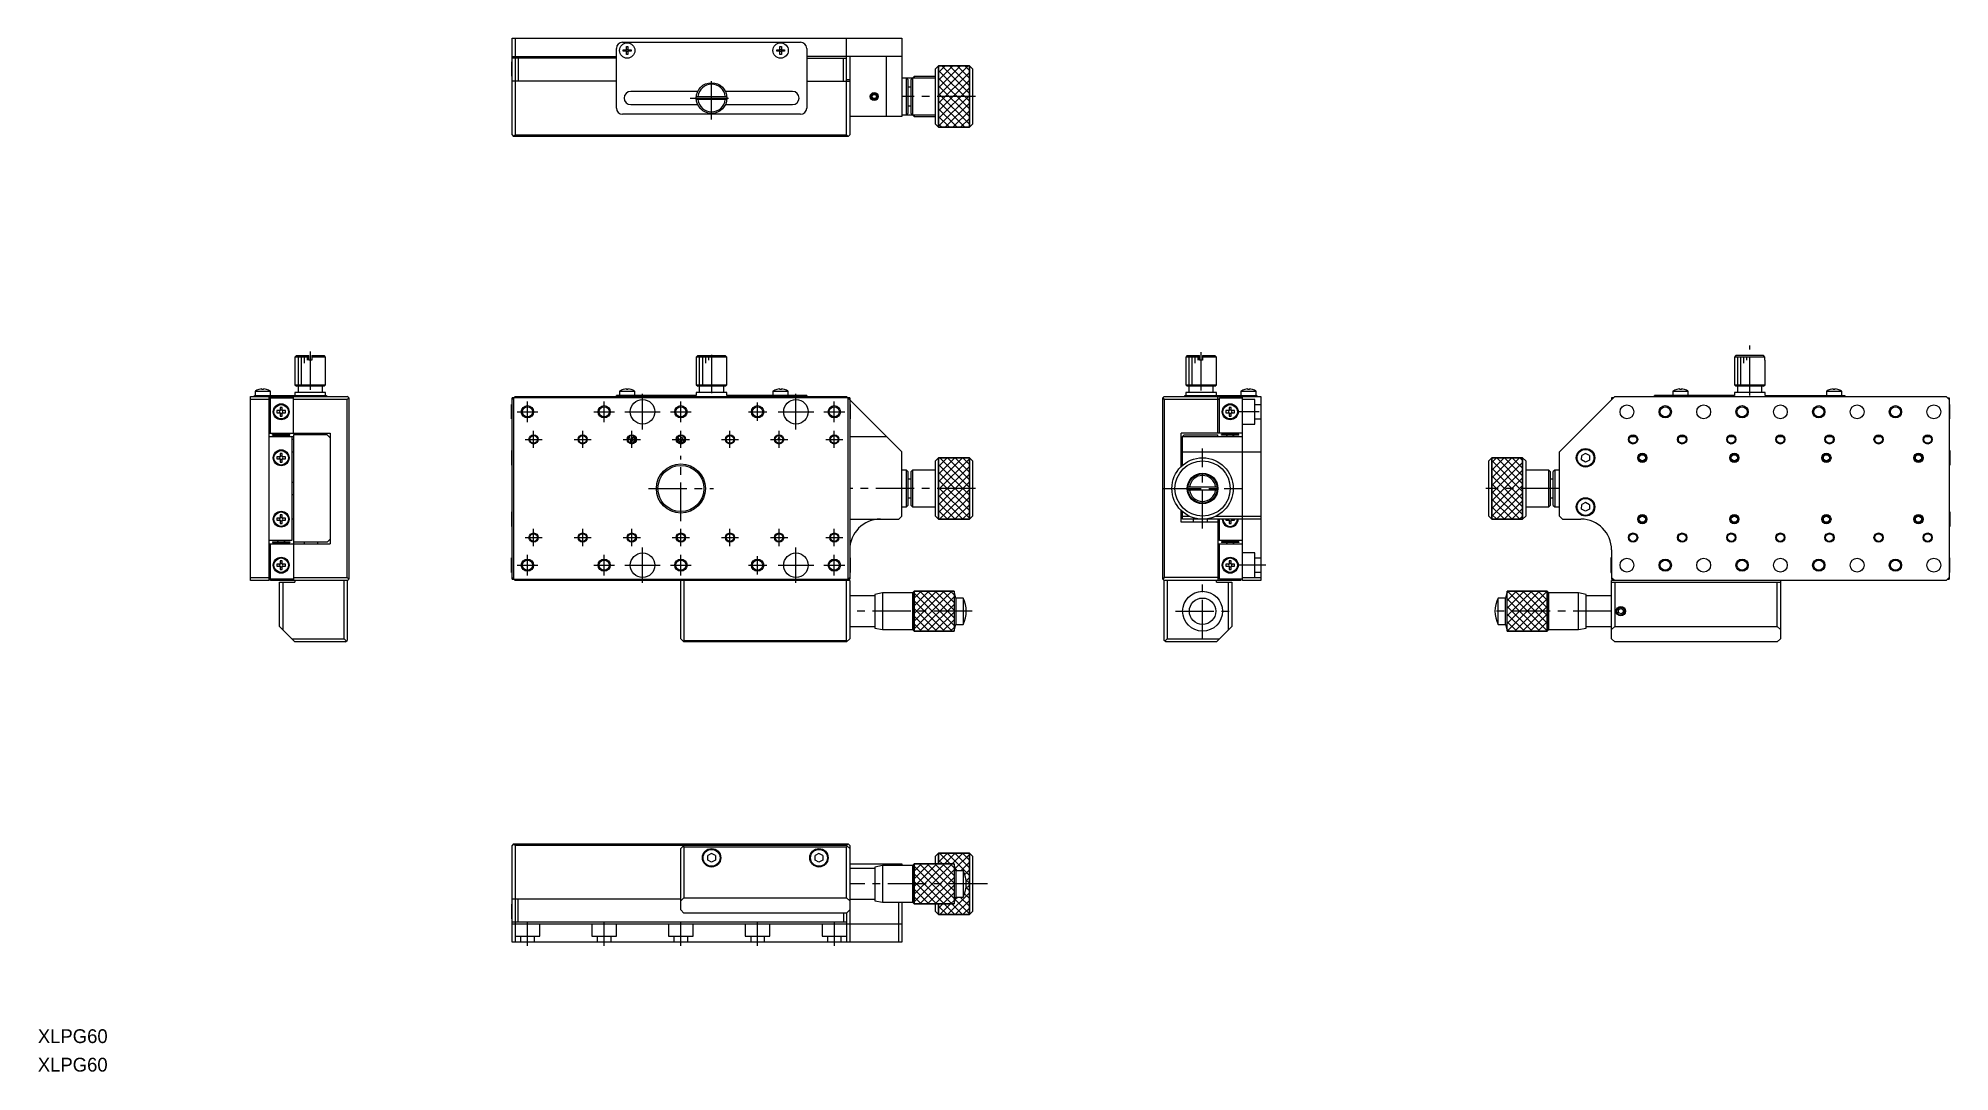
# Model space of a CAD drawing. Extents: x -247 to 376, y 46 to 383.
import ezdxf

# ---------------------------------------------------------------- set-up
doc = ezdxf.new("R2010")
doc.units = 0
doc.header["$LTSCALE"] = 10
doc.linetypes.add('CENTER', pattern=[2, 1.25, -0.25, 0.25, -0.25])
doc.linetypes.add('DASHED', pattern=[3.5, 2, -1.5])
doc.layers.get('0').update_dxf_attribs({"linetype": 'CONTINUOUS'})
doc.layers.add('CENTER', color=1, linetype='CENTER')
doc.styles.get("Standard").update_dxf_attribs({"font": 'FGP教科書体NT-M'})

msp = doc.modelspace()

# ---------------------------------------------------------------- texts
at = {"color": 7}
for p in [(-247.289151, 55.278362), (-247.302389, 45.985824)]:
    msp.add_text('XLPG60', height=4.5, dxfattribs=at).set_placement(p)

# ---------------------------------------------------------------- linework, layer by layer
at = {"color": 7, "linetype": 'CONTINUOUS'}
for p, q in [((-92.738873, 382.784226), (34.261127, 382.784226)), ((-92.738873, 351.284226), (-92.738873, 382.784226)), ((-91.738873, 382.784226), (-91.738873, 351.284226)), ((-56.738873, 381.484226), (1.261127, 381.484226)), ((-55.498873, 380.042815), (-54.978873, 380.042815)), ((-55.498873, 379.044226), (-55.498873, 380.042815)), ((-54.978873, 380.042815), (-54.978873, 379.044226)), ((-5.498873, 380.042815), (-4.978873, 380.042815)), ((-5.498873, 379.044226), (-5.498873, 380.042815)), ((-4.978873, 380.042815), (-4.978873, 379.044226)), ((16.261127, 351.284226), (16.261127, 382.784226)), ((34.261127, 382.784226), (34.261127, 357.284226)), ((-92.938873, 375.134219), (-92.938873, 370.434219)), ((-92.738873, 375.134219), (-92.938873, 375.134219)), ((-92.738873, 376.784226), (-58.738873, 376.784226)), ((-58.738873, 376.284226), (-92.738873, 376.284226)), ((-90.738873, 376.284226), (-90.738873, 368.784226)), ((-58.738873, 359.984226), (-58.738873, 379.484226)), ((-56.497462, 379.044226), (-55.498873, 379.044226)), ((-56.497462, 378.524226), (-56.497462, 379.044226)), ((-55.498873, 378.524226), (-56.497462, 378.524226)), ((-55.540248, 378.524226), (-55.540248, 379.044226)), ((-55.498873, 379.085601), (-54.978873, 379.085601)), ((-55.498873, 377.525636), (-55.498873, 378.524226)), ((-54.978873, 378.482851), (-55.498873, 378.482851)), ((-54.978873, 377.525636), (-55.498873, 377.525636)), ((-54.978873, 379.044226), (-53.980283, 379.044226)), ((-54.978873, 378.524226), (-54.978873, 377.525636)), ((-53.980283, 378.524226), (-54.978873, 378.524226)), ((-54.937498, 379.044226), (-54.937498, 378.524226)), ((-53.980283, 379.044226), (-53.980283, 378.524226)), ((-6.497462, 379.044226), (-5.498873, 379.044226)), ((-6.497462, 378.524226), (-6.497462, 379.044226)), ((-5.498873, 378.524226), (-6.497462, 378.524226)), ((-5.540248, 378.524226), (-5.540248, 379.044226)), ((-5.498873, 379.085601), (-4.978873, 379.085601)), ((-5.498873, 377.525636), (-5.498873, 378.524226)), ((-4.978873, 378.482851), (-5.498873, 378.482851)), ((-4.978873, 377.525636), (-5.498873, 377.525636)), ((-4.978873, 379.044226), (-3.980283, 379.044226)), ((-4.978873, 378.524226), (-4.978873, 377.525636)), ((-3.980283, 378.524226), (-4.978873, 378.524226)), ((-4.937498, 379.044226), (-4.937498, 378.524226)), ((-3.980283, 379.044226), (-3.980283, 378.524226)), ((3.261127, 379.484226), (3.261127, 359.984226)), ((34.261127, 376.784226), (3.261127, 376.784226)), ((3.261127, 376.284226), (16.261127, 376.284226)), ((15.261127, 368.784226), (15.261127, 376.284226)), ((17.261127, 376.784226), (17.261127, 351.284226)), ((17.461127, 375.134219), (17.261127, 375.134219)), ((17.461127, 370.434219), (17.461127, 375.134219)), ((29.261127, 357.284226), (29.261127, 376.784226)), ((46.261127, 373.784226), (45.261127, 372.784226)), ((46.261127, 373.784226), (46.261127, 353.784226)), ((56.261127, 373.784226), (46.261127, 373.784226)), ((56.261127, 353.784226), (56.261127, 373.784226)), ((57.261127, 372.784226), (56.261127, 373.784226)), ((-92.938873, 370.434219), (-92.738873, 370.434219)), ((-58.738873, 368.784226), (-92.738873, 368.784226)), ((3.261127, 368.784226), (17.261127, 368.784226)), ((16.261127, 369.284226), (17.261127, 369.284226)), ((17.261127, 370.434219), (17.461127, 370.434219)), ((45.261127, 369.784226), (34.261127, 369.784226)), ((35.761127, 357.784226), (35.761127, 369.784226)), ((36.261127, 369.284226), (35.761127, 369.784226)), ((36.261127, 369.284226), (36.261127, 358.284226)), ((38.26113, 370.284228), (37.261127, 369.284226)), ((37.261127, 358.284226), (37.261127, 369.284226)), ((37.761127, 369.784226), (37.761127, 357.784226)), ((45.261127, 370.284225), (38.261133, 370.284225)), ((38.261133, 370.284225), (38.261133, 369.784226)), ((45.261127, 354.784226), (45.261127, 372.784226)), ((57.261127, 372.784226), (57.261127, 354.784226)), ((-32.253017, 365.434226), (-54.088873, 365.434226)), ((-32.71381, 363.784226), (-22.763935, 363.784226)), ((-22.763935, 362.784226), (-32.71381, 362.784226)), ((-1.388873, 365.434226), (-23.224728, 365.434226)), ((24.510572, 363.784226), (24.88585, 364.434226)), ((24.88585, 363.134226), (24.510572, 363.784226)), ((24.88585, 364.434226), (25.636405, 364.434226)), ((25.636405, 363.134226), (24.88585, 363.134226)), ((25.636405, 364.434226), (26.011683, 363.784226)), ((26.011683, 363.784226), (25.636405, 363.134226)), ((37.261127, 366.784226), (36.261127, 366.784226)), ((1.261127, 357.984226), (-56.738873, 357.984226)), ((-54.088873, 361.134226), (-32.253017, 361.134226)), ((-23.224728, 361.134226), (-1.388873, 361.134226)), ((34.261127, 357.284226), (17.261127, 357.284226)), ((34.261127, 357.784226), (45.261127, 357.784226)), ((35.761127, 357.784226), (36.261127, 358.284226)), ((36.261127, 360.784226), (37.261127, 360.784226)), ((37.261127, 358.284226), (38.261129, 357.284224)), ((38.261133, 357.784226), (38.261133, 357.284227)), ((38.261133, 357.284227), (45.261127, 357.284227)), ((-92.738873, 351.284226), (-92.238873, 350.784226)), ((-92.238873, 350.784226), (-91.738873, 351.284226)), ((16.761127, 350.784226), (-92.238873, 350.784226)), ((-91.738873, 351.284226), (16.261127, 351.284226)), ((16.261127, 351.284226), (16.761127, 350.784226)), ((16.761127, 350.784226), (17.261127, 351.284226)), ((45.261127, 354.784226), (46.261127, 353.784226)), ((46.261127, 353.784226), (56.261127, 353.784226)), ((56.261127, 353.784226), (57.261127, 354.784226)), ((-163.001193, 279.329742), (-163.501193, 278.829742)), ((-159.001193, 278.829742), (-163.501193, 278.829742)), ((-163.501193, 278.829742), (-163.501193, 269.829742)), ((-163.001193, 279.329742), (-159.001193, 279.329742)), ((-159.001193, 277.829742), (-159.001193, 279.329742)), ((-158.001193, 277.829742), (-159.001193, 277.829742)), ((-158.001193, 279.329742), (-154.001193, 279.329742)), ((-158.001193, 279.329742), (-158.001193, 277.829742)), ((-153.501193, 278.829742), (-158.001193, 278.829742)), ((-153.501193, 278.829742), (-154.001193, 279.329742)), ((-153.501193, 269.829742), (-153.501193, 278.829742)), ((-32.71381, 277.829742), (-32.738873, 277.829742)), ((-32.738873, 277.829742), (-32.738873, 269.829742)), ((-32.211009, 279.329742), (-32.71381, 278.829742)), ((-32.71381, 278.829742), (-32.71381, 277.829742)), ((-22.763935, 278.829742), (-32.71381, 278.829742)), ((-32.211009, 279.329742), (-23.266737, 279.329742)), ((-22.763935, 278.829742), (-23.266737, 279.329742)), ((-22.763935, 277.829742), (-22.763935, 278.829742)), ((-22.738873, 277.829742), (-22.763935, 277.829742)), ((-22.738873, 269.829742), (-22.738873, 277.829742)), ((127.263746, 279.329742), (126.763746, 278.829742)), ((131.263746, 278.829742), (126.763746, 278.829742)), ((126.763746, 278.829742), (126.763746, 269.829742)), ((127.263746, 279.329742), (131.263746, 279.329742)), ((131.263746, 277.829742), (131.263746, 279.329742)), ((132.263746, 277.829742), (131.263746, 277.829742)), ((132.263746, 279.329742), (136.263746, 279.329742)), ((132.263746, 279.329742), (132.263746, 277.829742)), ((136.763746, 278.829742), (132.263746, 278.829742)), ((136.763746, 278.829742), (136.263746, 279.329742)), ((136.763746, 269.829742), (136.763746, 278.829742)), ((305.559276, 277.829742), (305.559276, 269.829742)), ((305.584339, 277.829742), (305.559276, 277.829742)), ((306.08714, 279.329742), (305.584339, 278.829742)), ((315.534213, 278.829742), (305.584339, 278.829742)), ((305.584339, 278.829742), (305.584339, 277.829742)), ((315.031412, 279.329742), (306.08714, 279.329742)), ((315.534213, 278.829742), (315.031412, 279.329742)), ((315.534213, 277.829742), (315.534213, 278.829742)), ((315.559276, 277.829742), (315.534213, 277.829742)), ((315.559276, 269.829742), (315.559276, 277.829742)), ((-175.259782, 268.292323), (-175.263126, 268.299178)), ((-174.261193, 268.292323), (-174.261193, 268.464695)), ((-173.741193, 268.292323), (-174.261193, 268.292323)), ((-173.741193, 268.464695), (-173.741193, 268.292323)), ((-172.73926, 268.299178), (-172.742603, 268.292323)), ((-163.501193, 269.829742), (-153.501193, 269.829742)), ((-163.501193, 269.829742), (-163.001193, 269.329742)), ((-154.001193, 269.329742), (-163.001193, 269.329742)), ((-162.501193, 269.329742), (-162.501193, 267.329742)), ((-154.501193, 267.329742), (-154.501193, 269.329742)), ((-154.001193, 269.329742), (-153.501193, 269.829742)), ((-56.497462, 268.292323), (-56.500806, 268.299178)), ((-55.498873, 268.292323), (-55.498873, 268.464695)), ((-54.978873, 268.292323), (-55.498873, 268.292323)), ((-54.978873, 268.464695), (-54.978873, 268.292323)), ((-53.97694, 268.299178), (-53.980283, 268.292323)), ((-32.738873, 269.829742), (-22.738873, 269.829742)), ((-32.738873, 269.829742), (-32.238873, 269.329742)), ((-23.238873, 269.329742), (-32.238873, 269.329742)), ((-31.738873, 269.329742), (-31.738873, 267.329742)), ((-23.738873, 267.329742), (-23.738873, 269.329742)), ((-23.238873, 269.329742), (-22.738873, 269.829742)), ((-6.497462, 268.292323), (-6.500806, 268.299178)), ((-5.498873, 268.292323), (-5.498873, 268.464695)), ((-4.978873, 268.292323), (-5.498873, 268.292323)), ((-4.978873, 268.464695), (-4.978873, 268.292323)), ((-3.97694, 268.299178), (-3.980283, 268.292323)), ((126.763746, 269.829742), (127.263746, 269.329742)), ((126.763746, 269.829742), (136.763746, 269.829742)), ((136.263746, 269.329742), (127.263746, 269.329742)), ((127.763746, 269.329742), (127.763746, 267.329742)), ((135.763746, 267.329742), (135.763746, 269.329742)), ((136.263746, 269.329742), (136.763746, 269.829742)), ((146.005157, 268.292323), (146.001813, 268.299178)), ((147.003746, 268.292323), (147.003746, 268.464695)), ((147.523746, 268.292323), (147.003746, 268.292323)), ((147.523746, 268.464695), (147.523746, 268.292323)), ((148.525679, 268.299178), (148.522336, 268.292323)), ((286.800687, 268.292323), (286.797343, 268.299178)), ((287.799276, 268.292323), (287.799276, 268.464695)), ((288.319276, 268.292323), (287.799276, 268.292323)), ((288.319276, 268.464695), (288.319276, 268.292323)), ((289.321209, 268.299178), (289.317866, 268.292323)), ((305.559276, 269.829742), (315.559276, 269.829742)), ((305.559276, 269.829742), (306.059276, 269.329742)), ((315.059276, 269.329742), (306.059276, 269.329742)), ((306.559276, 269.329742), (306.559276, 267.329742)), ((314.559276, 267.329742), (314.559276, 269.329742)), ((315.059276, 269.329742), (315.559276, 269.829742)), ((336.800687, 268.292323), (336.797343, 268.299178)), ((337.799276, 268.292323), (337.799276, 268.464695)), ((338.319276, 268.292323), (337.799276, 268.292323)), ((338.319276, 268.464695), (338.319276, 268.292323)), ((339.321209, 268.299178), (339.317866, 268.292323)), ((-178.001193, 206.029742), (-178.001193, 266.029742)), ((-178.001193, 266.029742), (-146.501193, 266.029742)), ((-172.001193, 265.029742), (-178.001193, 265.029742)), ((-176.701193, 266.029742), (-176.701193, 266.329742)), ((-176.701193, 266.329742), (-153.201193, 266.329742)), ((-176.501193, 267.7214), (-176.501193, 266.329742)), ((-176.501193, 267.7214), (-171.501193, 267.7214)), ((-172.001193, 266.029742), (-172.001193, 206.029742)), ((-172.001193, 265.529742), (-164.001193, 265.529742)), ((-171.501193, 266.329742), (-171.501193, 267.7214)), ((-171.501193, 254.029742), (-171.501193, 266.029742)), ((-168.371186, 262.431741), (-168.371186, 261.399742)), ((-167.631186, 261.399742), (-167.631186, 262.431741)), ((-164.001193, 254.029742), (-164.001193, 266.029742)), ((-146.501193, 265.029742), (-164.001193, 265.029742)), ((-163.501193, 267.329742), (-163.501193, 266.329742)), ((-153.501193, 267.329742), (-163.501193, 267.329742)), ((-153.501193, 266.329742), (-153.501193, 267.329742)), ((-153.201193, 266.329742), (-153.201193, 266.029742)), ((-146.001193, 265.529742), (-146.501193, 266.029742)), ((-146.501193, 265.029742), (-146.001193, 265.529742)), ((-146.501193, 207.029742), (-146.501193, 265.029742)), ((-146.001193, 265.529742), (-146.001193, 206.529742)), ((-92.738873, 263.379742), (-92.938873, 263.379742)), ((-92.938873, 258.679742), (-92.938873, 263.379742)), ((-92.738873, 265.029742), (-91.738873, 266.029742)), ((-92.738873, 206.529742), (-92.738873, 265.529742)), ((17.261127, 265.529742), (-92.738873, 265.529742)), ((-92.238873, 265.529742), (-92.238873, 206.529742)), ((-91.738873, 266.029742), (16.261127, 266.029742)), ((-58.738873, 266.029742), (-58.738873, 266.329742)), ((-32.738873, 266.329742), (-58.738873, 266.329742)), ((-57.738873, 267.7214), (-52.738873, 267.7214)), ((-57.738873, 267.7214), (-57.738873, 266.329742)), ((-52.738873, 266.329742), (-52.738873, 267.7214)), ((-22.738873, 267.329742), (-32.738873, 267.329742)), ((-32.738873, 267.329742), (-32.738873, 266.329742)), ((-22.738873, 266.329742), (-22.738873, 267.329742)), ((3.261127, 266.329742), (-22.738873, 266.329742)), ((-7.738873, 267.7214), (-2.738873, 267.7214)), ((-7.738873, 267.7214), (-7.738873, 266.329742)), ((-2.738873, 266.329742), (-2.738873, 267.7214)), ((3.261127, 266.329742), (3.261127, 266.029742)), ((34.261127, 248.029742), (16.261127, 266.029742)), ((16.761127, 206.529742), (16.761127, 265.529742)), ((17.261127, 265.529742), (17.261127, 206.529742)), ((17.461127, 263.379742), (17.261127, 263.379742)), ((17.461127, 263.379742), (17.461127, 258.679742)), ((119.763746, 266.029742), (119.263746, 265.529742)), ((119.263746, 265.529742), (119.763746, 265.029742)), ((119.263746, 206.529742), (119.263746, 265.529742)), ((119.763746, 266.029742), (151.263746, 266.029742)), ((119.763746, 265.029742), (119.763746, 207.029742)), ((137.763746, 265.029742), (119.763746, 265.029742)), ((126.463746, 266.029742), (126.463746, 266.329742)), ((126.463746, 266.329742), (149.963746, 266.329742)), ((136.763746, 267.329742), (126.763746, 267.329742)), ((126.763746, 267.329742), (126.763746, 266.329742)), ((136.763746, 266.329742), (136.763746, 267.329742)), ((137.263746, 254.029742), (137.263746, 266.029742)), ((137.763746, 254.029742), (137.763746, 265.529742)), ((137.763746, 265.529742), (145.263746, 265.529742)), ((140.893739, 262.431741), (140.893739, 261.399742)), ((141.633739, 261.399742), (141.633739, 262.431741)), ((144.763746, 267.7214), (149.763746, 267.7214)), ((144.763746, 267.7214), (144.763746, 266.329742)), ((144.763746, 266.029742), (144.763746, 265.529742)), ((145.263746, 206.029742), (145.263746, 266.029742)), ((149.763746, 266.329742), (149.763746, 267.7214)), ((149.963746, 266.329742), (149.963746, 266.029742)), ((151.263746, 266.029742), (151.263746, 206.029742)), ((266.559276, 266.029742), (248.559276, 248.029742)), ((265.559276, 265.529742), (265.559276, 265.029742)), ((266.059276, 265.529742), (265.559276, 265.529742)), ((266.559276, 266.029742), (374.559276, 266.029742)), ((279.559276, 266.029742), (279.559276, 266.329742)), ((305.559276, 266.329742), (279.559276, 266.329742)), ((285.559276, 267.7214), (290.559276, 267.7214)), ((285.559276, 267.7214), (285.559276, 266.329742)), ((290.559276, 266.329742), (290.559276, 267.7214)), ((305.559276, 267.329742), (305.559276, 266.329742)), ((315.559276, 267.329742), (305.559276, 267.329742)), ((315.559276, 266.329742), (315.559276, 267.329742)), ((315.559276, 266.329742), (341.559276, 266.329742)), ((335.559276, 267.7214), (340.559276, 267.7214)), ((335.559276, 267.7214), (335.559276, 266.329742)), ((340.559276, 266.329742), (340.559276, 267.7214)), ((341.559276, 266.329742), (341.559276, 266.029742)), ((375.559276, 265.029742), (374.559276, 266.029742)), ((375.059276, 265.529742), (375.559276, 265.529742)), ((375.559276, 265.529742), (375.559276, 206.529742)), ((375.759276, 263.379742), (375.559276, 263.379742)), ((375.759276, 258.679742), (375.759276, 263.379742)), ((-168.371186, 261.399742), (-169.403184, 261.399742)), ((-169.403184, 260.659742), (-168.371186, 260.659742)), ((-168.371186, 260.659742), (-168.371186, 259.627744)), ((-166.599187, 261.399742), (-167.631186, 261.399742)), ((-167.631186, 260.659742), (-166.599187, 260.659742)), ((-167.631186, 259.627744), (-167.631186, 260.659742)), ((-92.938873, 258.679742), (-92.738873, 258.679742)), ((17.261127, 258.679742), (17.461127, 258.679742)), ((140.893739, 261.399742), (139.86174, 261.399742)), ((139.86174, 260.659742), (140.893739, 260.659742)), ((140.893739, 260.659742), (140.893739, 259.627744)), ((142.665738, 261.399742), (141.633739, 261.399742)), ((141.633739, 259.627744), (141.633739, 260.659742)), ((141.633739, 260.659742), (142.665738, 260.659742)), ((375.559276, 258.679742), (375.759276, 258.679742)), ((-172.001193, 254.029742), (-152.001193, 254.029742)), ((-172.001193, 253.029742), (-164.001193, 253.029742)), ((-170.801193, 253.379742), (-170.801193, 253.679742)), ((-170.801193, 253.679742), (-165.201193, 253.679742)), ((-170.801193, 253.379742), (-165.201193, 253.379742)), ((-168.915406, 254.029742), (-169.23863, 253.706519)), ((-169.23863, 253.352966), (-168.915406, 253.029742)), ((-169.194696, 253.379742), (-168.844696, 253.029742)), ((-166.80769, 253.679742), (-167.15769, 254.029742)), ((-166.763756, 253.706519), (-167.086979, 254.029742)), ((-167.086979, 253.029742), (-166.763756, 253.352966)), ((-165.201193, 253.379742), (-165.201193, 253.679742)), ((-164.501193, 253.029742), (-164.501193, 219.029742)), ((-164.001193, 252.029742), (-164.501193, 252.029742)), ((-153.001193, 253.529742), (-164.001193, 253.529742)), ((-164.001193, 253.529742), (-164.001193, 206.029742)), ((-152.001193, 252.529742), (-153.001193, 253.529742)), ((-152.001193, 254.029742), (-152.001193, 218.029742)), ((-54.980718, 252.0908), (-54.988178, 252.056898)), ((-54.949265, 252.213782), (-54.980718, 252.0908)), ((-54.904193, 252.333939), (-54.949265, 252.213782)), ((-54.846087, 252.431921), (-54.904193, 252.333939)), ((-54.755986, 252.523054), (-54.846087, 252.431921)), ((-54.658534, 252.571986), (-54.755986, 252.523054)), ((-54.549395, 252.578941), (-54.658534, 252.571986)), ((-54.44831, 252.54538), (-54.549395, 252.578941)), ((-54.365985, 252.4868), (-54.44831, 252.54538)), ((-54.30209, 252.40794), (-54.365985, 252.4868)), ((-54.24792, 252.295819), (-54.30209, 252.40794)), ((-53.53682, 252.421953), (-53.585117, 252.329969)), ((-53.465151, 252.504575), (-53.53682, 252.421953)), ((-53.375046, 252.561482), (-53.465151, 252.504575)), ((-53.447565, 252.034533), (-53.295788, 250.861329)), ((-53.270323, 252.582668), (-53.375046, 252.561482)), ((-53.171225, 252.564253), (-53.270323, 252.582668)), ((-53.071899, 252.509291), (-53.171225, 252.564253)), ((-53.000981, 252.435989), (-53.071899, 252.509291)), ((-52.944516, 252.335632), (-53.000981, 252.435989)), ((-38.909997, 252.020968), (-38.847583, 251.453296)), ((-38.781921, 252.581166), (-38.874187, 252.552527)), ((-38.66431, 252.568306), (-38.781921, 252.581166)), ((-38.566987, 252.517956), (-38.66431, 252.568306)), ((-38.478319, 252.428322), (-38.566987, 252.517956)), ((-38.426411, 252.340186), (-38.478319, 252.428322)), ((-37.709648, 252.397545), (-37.771234, 252.270027)), ((-37.641614, 252.483557), (-37.709648, 252.397545)), ((-37.544661, 252.55408), (-37.641614, 252.483557)), ((-37.60081, 252.045853), (-37.455262, 250.812856)), ((-37.427923, 252.581965), (-37.544661, 252.55408)), ((-37.324826, 252.562113), (-37.427923, 252.581965)), ((-37.235201, 252.511872), (-37.324826, 252.562113)), ((-37.162377, 252.437473), (-37.235201, 252.511872)), ((-37.106146, 252.339038), (-37.162377, 252.437473)), ((-6.056862, 252.287587), (-6.057334, 252.276597)), ((-6.057334, 252.276597), (-6.057319, 252.265736)), ((-6.057319, 252.265736), (-6.056821, 252.255016)), ((-6.0559, 252.29869), (-6.056862, 252.287587)), ((-6.056821, 252.255016), (-6.055846, 252.24445)), ((-6.054445, 252.309893), (-6.0559, 252.29869)), ((-6.052495, 252.321179), (-6.054445, 252.309893)), ((-6.050047, 252.332533), (-6.052495, 252.321179)), ((-6.04664, 252.345569), (-6.050047, 252.332533)), ((-6.04258, 252.358642), (-6.04664, 252.345569)), ((-6.037869, 252.371723), (-6.04258, 252.358642)), ((-6.032508, 252.384781), (-6.037869, 252.371723)), ((-6.026499, 252.397782), (-6.032508, 252.384781)), ((-6.019846, 252.410694), (-6.026499, 252.397782)), ((-6.012554, 252.423478), (-6.019846, 252.410694)), ((-6.004628, 252.436096), (-6.012554, 252.423478)), ((-5.996077, 252.448508), (-6.004628, 252.436096)), ((-5.986908, 252.460672), (-5.996077, 252.448508)), ((-5.977132, 252.472544), (-5.986908, 252.460672)), ((-5.96676, 252.484075), (-5.977132, 252.472544)), ((-5.955806, 252.495219), (-5.96676, 252.484075)), ((-5.944283, 252.505923), (-5.955806, 252.495219)), ((-5.933746, 252.514888), (-5.944283, 252.505923)), ((-5.922799, 252.523439), (-5.933746, 252.514888)), ((-5.911452, 252.531537), (-5.922799, 252.523439)), ((-5.899719, 252.539143), (-5.911452, 252.531537)), ((-5.887616, 252.546216), (-5.899719, 252.539143)), ((-5.875157, 252.552713), (-5.887616, 252.546216)), ((-5.862359, 252.55859), (-5.875157, 252.552713)), ((-5.84924, 252.5638), (-5.862359, 252.55859)), ((-5.838525, 252.567457), (-5.84924, 252.5638)), ((-5.827626, 252.570633), (-5.838525, 252.567457)), ((-5.816554, 252.573302), (-5.827626, 252.570633)), ((-5.80532, 252.575438), (-5.816554, 252.573302)), ((-5.793934, 252.577014), (-5.80532, 252.575438)), ((-5.782409, 252.578009), (-5.793934, 252.577014)), ((-5.770761, 252.578421), (-5.782409, 252.578009)), ((-5.759008, 252.578255), (-5.770761, 252.578421)), ((-5.747165, 252.577514), (-5.759008, 252.578255)), ((-5.735251, 252.576202), (-5.747165, 252.577514)), ((-5.723286, 252.574324), (-5.735251, 252.576202)), ((-5.711287, 252.571885), (-5.723286, 252.574324)), ((-5.699275, 252.568892), (-5.711287, 252.571885)), ((-5.687272, 252.565349), (-5.699275, 252.568892)), ((-5.675297, 252.561264), (-5.687272, 252.565349)), ((-5.660404, 252.555406), (-5.675297, 252.561264)), ((-5.645635, 252.548727), (-5.660404, 252.555406)), ((-5.631037, 252.541243), (-5.645635, 252.548727)), ((-5.616659, 252.532972), (-5.631037, 252.541243)), ((-5.604228, 252.525058), (-5.616659, 252.532972)), ((-5.59204, 252.516561), (-5.604228, 252.525058)), ((-5.580133, 252.507499), (-5.59204, 252.516561)), ((-5.568544, 252.497885), (-5.580133, 252.507499)), ((-5.557111, 252.487546), (-5.568544, 252.497885)), ((-5.546089, 252.47667), (-5.557111, 252.487546)), ((-5.535523, 252.465277), (-5.546089, 252.47667)), ((-5.525458, 252.453385), (-5.535523, 252.465277)), ((-5.515938, 252.441017), (-5.525458, 252.453385)), ((-5.507939, 252.429588), (-5.515938, 252.441017)), ((-5.500448, 252.417812), (-5.507939, 252.429588)), ((-5.4935, 252.405706), (-5.500448, 252.417812)), ((-5.487132, 252.393288), (-5.4935, 252.405706)), ((-5.481381, 252.380576), (-5.487132, 252.393288)), ((-5.477088, 252.369771), (-5.481381, 252.380576)), ((-5.473272, 252.358786), (-5.477088, 252.369771)), ((-5.469958, 252.347632), (-5.473272, 252.358786)), ((-5.467168, 252.336322), (-5.469958, 252.347632)), ((-5.464926, 252.324867), (-5.467168, 252.336322)), ((-5.463257, 252.313281), (-5.464926, 252.324867)), ((17.261127, 253.029742), (29.261127, 253.029742)), ((125.263746, 243.171171), (125.263746, 254.029742)), ((145.263746, 254.029742), (125.263746, 254.029742)), ((126.263746, 253.529742), (125.263746, 252.529742)), ((125.763746, 252.029742), (125.263746, 252.029742)), ((125.763746, 253.029742), (145.263746, 253.029742)), ((125.763746, 243.629084), (125.763746, 253.029742)), ((126.263746, 253.529742), (137.263746, 253.529742)), ((137.263746, 253.029742), (137.263746, 253.529742)), ((138.463746, 253.379742), (138.463746, 253.679742)), ((144.063746, 253.679742), (138.463746, 253.679742)), ((144.063746, 253.379742), (138.463746, 253.379742)), ((140.349533, 254.029742), (140.026309, 253.706519)), ((140.026309, 253.352966), (140.349533, 253.029742)), ((140.420243, 254.029742), (140.070243, 253.679742)), ((142.107249, 253.029742), (142.457249, 253.379742)), ((142.501183, 253.706519), (142.17796, 254.029742)), ((142.17796, 253.029742), (142.501183, 253.352966)), ((144.063746, 253.379742), (144.063746, 253.679742)), ((271.809276, 253.029742), (273.309276, 253.029742)), ((287.809276, 253.029742), (289.309276, 253.029742)), ((303.809276, 253.029742), (305.309276, 253.029742)), ((319.809276, 253.029742), (321.309276, 253.029742)), ((335.809276, 253.029742), (337.309276, 253.029742)), ((351.809276, 253.029742), (353.309276, 253.029742)), ((367.809276, 253.029742), (369.309276, 253.029742)), ((-168.371197, 246.399737), (-169.403196, 246.399737)), ((-169.403196, 245.659737), (-168.371197, 245.659737)), ((-168.371197, 247.431736), (-168.371197, 246.399737)), ((-168.371197, 245.659737), (-168.371197, 244.627739)), ((-167.631197, 246.399737), (-167.631197, 247.431736)), ((-166.599199, 246.399737), (-167.631197, 246.399737)), ((-167.631197, 244.627739), (-167.631197, 245.659737)), ((-167.631197, 245.659737), (-166.599199, 245.659737)), ((-164.501193, 248.029742), (-164.001193, 248.029742)), ((-92.938873, 248.379737), (-92.938873, 243.679737)), ((-92.738873, 248.379737), (-92.938873, 248.379737)), ((-92.938873, 243.679737), (-92.738873, 243.679737)), ((34.261127, 227.029742), (34.261127, 248.029742)), ((46.261127, 246.029742), (45.261127, 245.029742)), ((45.261127, 227.029742), (45.261127, 245.029742)), ((46.261127, 246.029742), (46.261127, 226.029742)), ((56.261127, 246.029742), (46.261127, 246.029742)), ((57.261127, 245.029742), (56.261127, 246.029742)), ((56.261127, 226.029742), (56.261127, 246.029742)), ((57.261127, 245.029742), (57.261127, 227.029742)), ((125.263746, 248.029742), (151.263746, 248.029742)), ((226.559276, 246.029742), (225.559276, 245.029742)), ((225.559276, 227.029742), (225.559276, 245.029742)), ((226.559276, 246.029742), (226.559276, 226.029742)), ((236.559276, 246.029742), (226.559276, 246.029742)), ((237.559276, 245.029742), (236.559276, 246.029742)), ((236.559276, 226.029742), (236.559276, 246.029742)), ((237.559276, 245.029742), (237.559276, 227.029742)), ((248.559276, 227.029742), (248.559276, 248.029742)), ((255.802791, 245.319405), (255.815863, 246.762721)), ((257.046204, 244.586426), (255.802791, 245.319405)), ((257.072348, 247.473059), (255.815863, 246.762721)), ((258.302689, 245.296763), (257.046204, 244.586426)), ((258.315761, 246.74008), (257.072348, 247.473059)), ((258.315761, 246.74008), (258.302689, 245.296763)), ((375.759276, 248.379737), (375.559276, 248.379737)), ((375.559276, 243.679737), (375.759276, 243.679737)), ((375.759276, 248.379737), (375.759276, 243.679737)), ((-164.001193, 238.029742), (-164.501193, 238.029742)), ((35.761127, 242.029742), (34.261127, 242.029742)), ((36.261127, 241.529742), (35.761127, 242.029742)), ((35.761127, 230.029742), (35.761127, 242.029742)), ((36.261127, 241.529742), (36.261127, 230.529742)), ((37.261127, 239.029742), (36.261127, 239.029742)), ((37.761127, 242.029742), (37.261127, 241.529742)), ((37.261127, 230.529742), (37.261127, 241.529742)), ((37.761127, 242.029742), (37.761127, 230.029742)), ((45.261127, 242.029742), (37.761127, 242.029742)), ((245.059276, 242.029742), (237.559276, 242.029742)), ((245.559276, 241.529742), (245.059276, 242.029742)), ((245.059276, 230.029742), (245.059276, 242.029742)), ((245.559276, 241.529742), (245.559276, 230.529742)), ((246.559276, 239.029742), (245.559276, 239.029742)), ((247.059276, 242.029742), (246.559276, 241.529742)), ((246.559276, 230.529742), (246.559276, 241.529742)), ((247.059276, 242.029742), (247.059276, 230.029742)), ((248.559276, 242.029742), (247.059276, 242.029742)), ((-164.501193, 234.029742), (-164.001193, 234.029742)), ((35.761127, 230.029742), (36.261127, 230.529742)), ((36.261127, 233.029742), (37.261127, 233.029742)), ((37.261127, 230.529742), (37.761127, 230.029742)), ((127.540135, 236.529742), (136.987357, 236.529742)), ((136.987357, 235.529742), (127.540135, 235.529742)), ((245.059276, 230.029742), (245.559276, 230.529742)), ((245.559276, 233.029742), (246.559276, 233.029742)), ((246.559276, 230.529742), (247.059276, 230.029742)), ((255.802791, 229.319405), (255.815863, 230.762721)), ((257.072348, 231.473059), (255.815863, 230.762721)), ((258.315761, 230.74008), (257.072348, 231.473059)), ((258.315761, 230.74008), (258.302689, 229.296763)), ((-168.371197, 226.399737), (-169.403196, 226.399737)), ((-169.403196, 225.659737), (-168.371197, 225.659737)), ((-168.371197, 227.431736), (-168.371197, 226.399737)), ((-168.371197, 225.659737), (-168.371197, 224.627739)), ((-167.631197, 226.399737), (-167.631197, 227.431736)), ((-166.599199, 226.399737), (-167.631197, 226.399737)), ((-167.631197, 224.627739), (-167.631197, 225.659737)), ((-167.631197, 225.659737), (-166.599199, 225.659737)), ((-164.001193, 226.029742), (-164.501193, 226.029742)), ((-92.938873, 228.379737), (-92.938873, 223.679737)), ((-92.738873, 228.379737), (-92.938873, 228.379737)), ((17.261127, 226.029742), (33.261127, 226.029742)), ((17.461127, 223.679747), (17.461127, 226.029742)), ((33.261127, 226.029742), (34.261127, 227.029742)), ((34.261127, 230.029742), (35.761127, 230.029742)), ((37.761127, 230.029742), (45.261127, 230.029742)), ((45.261127, 227.029742), (46.261127, 226.029742)), ((46.261127, 226.029742), (56.261127, 226.029742)), ((56.261127, 226.029742), (57.261127, 227.029742)), ((125.263746, 225.029742), (125.263746, 228.888314)), ((137.263746, 225.029742), (125.263746, 225.029742)), ((125.763746, 226.029742), (125.763746, 228.4304)), ((125.763746, 227.029742), (127.904847, 227.029742)), ((151.263746, 226.029742), (125.763746, 226.029742)), ((129.263746, 225.029742), (129.263746, 226.029742)), ((133.763746, 226.029742), (133.763746, 225.029742)), ((136.622645, 227.029742), (151.263746, 227.029742)), ((137.263746, 226.029742), (137.263746, 206.029742)), ((137.763746, 219.029742), (137.763746, 226.029742)), ((139.861752, 225.659747), (140.893751, 225.659747)), ((140.893751, 225.659747), (140.893751, 224.627748)), ((141.633751, 225.659747), (142.66575, 225.659747)), ((141.633751, 224.627748), (141.633751, 225.659747)), ((225.559276, 227.029742), (226.559276, 226.029742)), ((226.559276, 226.029742), (236.559276, 226.029742)), ((236.559276, 226.029742), (237.559276, 227.029742)), ((237.559276, 230.029742), (245.059276, 230.029742)), ((247.059276, 230.029742), (248.559276, 230.029742)), ((248.559276, 227.029742), (249.559276, 226.029742)), ((249.559276, 226.029742), (255.559276, 226.029742)), ((257.046204, 228.586426), (255.802791, 229.319405)), ((258.302689, 229.296763), (257.046204, 228.586426)), ((375.759276, 228.379737), (375.559276, 228.379737)), ((375.759276, 228.379737), (375.759276, 223.679737)), ((-164.501193, 219.029742), (-172.001193, 219.029742)), ((-172.001193, 218.029742), (-152.001193, 218.029742)), ((-171.501193, 206.029742), (-171.501193, 218.029742)), ((-170.801193, 218.679742), (-170.801193, 218.379742)), ((-170.801193, 218.679742), (-165.201193, 218.679742)), ((-170.801193, 218.379742), (-165.201193, 218.379742)), ((-168.915406, 219.029742), (-169.23863, 218.706519)), ((-169.23863, 218.352966), (-168.915406, 218.029742)), ((-169.194696, 218.679742), (-168.844696, 219.029742)), ((-166.80769, 218.379742), (-167.15769, 218.029742)), ((-166.763756, 218.706519), (-167.086979, 219.029742)), ((-167.086979, 218.029742), (-166.763756, 218.352966)), ((-165.201193, 218.679742), (-165.201193, 218.379742)), ((-153.001193, 218.529742), (-164.001193, 218.529742)), ((-160.501193, 218.529742), (-160.501193, 218.029742)), ((-156.001193, 218.029742), (-156.001193, 218.529742)), ((-153.001193, 218.529742), (-152.001193, 219.529742)), ((-92.938873, 223.679737), (-92.738873, 223.679737)), ((17.261127, 223.679747), (17.461127, 223.679747)), ((137.263746, 218.029742), (145.263746, 218.029742)), ((145.263746, 219.029742), (137.763746, 219.029742)), ((137.763746, 206.529742), (137.763746, 218.029742)), ((138.463746, 218.679742), (138.463746, 218.379742)), ((144.063746, 218.679742), (138.463746, 218.679742)), ((144.063746, 218.379742), (138.463746, 218.379742)), ((140.349533, 219.029742), (140.026309, 218.706519)), ((140.026309, 218.352966), (140.349533, 218.029742)), ((140.420243, 218.029742), (140.070243, 218.379742)), ((142.107249, 219.029742), (142.457249, 218.679742)), ((142.501183, 218.706519), (142.17796, 219.029742)), ((142.17796, 218.029742), (142.501183, 218.352966)), ((144.063746, 218.679742), (144.063746, 218.379742)), ((375.559276, 223.679737), (375.759276, 223.679737)), ((-168.371186, 212.431741), (-168.371186, 211.399742)), ((-167.631186, 211.399742), (-167.631186, 212.431741)), ((-92.738873, 213.379742), (-92.938873, 213.379742)), ((-92.938873, 208.679742), (-92.938873, 213.379742)), ((17.461127, 213.379742), (17.261127, 213.379742)), ((17.461127, 213.379742), (17.461127, 208.679742)), ((140.893739, 212.431741), (140.893739, 211.399742)), ((141.633739, 211.399742), (141.633739, 212.431741)), ((265.359276, 213.379742), (265.359276, 208.679742)), ((265.559276, 213.379742), (265.359276, 213.379742)), ((265.559276, 216.029742), (265.559276, 206.529742)), ((375.759276, 213.379742), (375.559276, 213.379742)), ((375.759276, 208.679742), (375.759276, 213.379742)), ((-178.001193, 207.029742), (-172.001193, 207.029742)), ((-172.001193, 206.029742), (-178.001193, 206.029742)), ((-164.001193, 206.529742), (-172.001193, 206.529742)), ((-146.501193, 206.029742), (-171.501193, 206.029742)), ((-168.371186, 211.399742), (-169.403184, 211.399742)), ((-169.403184, 210.659742), (-168.371186, 210.659742)), ((-168.371186, 210.659742), (-168.371186, 209.627744)), ((-166.599187, 211.399742), (-167.631186, 211.399742)), ((-167.631186, 210.659742), (-166.599187, 210.659742)), ((-167.631186, 209.627744), (-167.631186, 210.659742)), ((-164.001193, 207.029742), (-146.501193, 207.029742)), ((-163.501193, 206.029742), (-163.501193, 205.529742)), ((-147.501193, 187.029742), (-147.501193, 206.029742)), ((-146.001193, 206.529742), (-146.501193, 207.029742)), ((-146.501193, 206.029742), (-146.001193, 206.529742)), ((-146.501193, 206.029742), (-146.501193, 186.529742)), ((-92.938873, 208.679742), (-92.738873, 208.679742)), ((-91.738873, 206.029742), (-92.738873, 207.029742)), ((-92.738873, 206.529742), (17.261127, 206.529742)), ((17.261127, 206.029742), (-91.738873, 206.029742)), ((-37.738873, 187.029742), (-37.738873, 206.029742)), ((-36.738873, 206.029742), (-36.738873, 186.529742)), ((17.261127, 207.029742), (16.261127, 206.029742)), ((16.261127, 186.529742), (16.261127, 206.029742)), ((17.261127, 208.679742), (17.461127, 208.679742)), ((17.261127, 206.029742), (17.261127, 187.029742)), ((119.763746, 207.029742), (119.263746, 206.529742)), ((119.263746, 206.529742), (119.763746, 206.029742)), ((137.763746, 207.029742), (119.763746, 207.029742)), ((119.763746, 186.529742), (119.763746, 206.029742)), ((144.763746, 206.029742), (119.763746, 206.029742)), ((120.763746, 206.029742), (120.763746, 187.029742)), ((136.763746, 205.529742), (136.763746, 206.029742)), ((145.263746, 206.529742), (137.763746, 206.529742)), ((140.893739, 211.399742), (139.86174, 211.399742)), ((139.86174, 210.659742), (140.893739, 210.659742)), ((140.893739, 210.659742), (140.893739, 209.627744)), ((142.665738, 211.399742), (141.633739, 211.399742)), ((141.633739, 209.627744), (141.633739, 210.659742)), ((141.633739, 210.659742), (142.665738, 210.659742)), ((144.763746, 206.029742), (144.763746, 206.529742)), ((145.263746, 207.029742), (151.263746, 207.029742)), ((151.263746, 206.029742), (145.263746, 206.029742)), ((265.359276, 208.679742), (265.559276, 208.679742)), ((265.559276, 207.029742), (266.559276, 206.029742)), ((266.059276, 206.529742), (265.559276, 206.529742)), ((374.559276, 206.029742), (265.559276, 206.029742)), ((265.559276, 187.029742), (265.559276, 206.029742)), ((320.559276, 206.029742), (320.559276, 187.029742)), ((374.559276, 206.029742), (375.559276, 207.029742)), ((375.059276, 206.529742), (375.559276, 206.529742)), ((375.559276, 208.679742), (375.759276, 208.679742)), ((-168.501193, 191.029742), (-168.501193, 205.529742)), ((-168.501193, 205.529742), (-163.501193, 205.529742)), ((-167.501193, 205.529742), (-167.501193, 190.029742)), ((25.511127, 201.029742), (17.261127, 201.029742)), ((28.011126, 202.029738), (25.511127, 201.529739)), ((25.511127, 201.529739), (25.511127, 190.529745)), ((28.011126, 202.029738), (28.011126, 190.029746)), ((37.761131, 202.029738), (28.011126, 202.029738)), ((38.261133, 202.529741), (37.761131, 202.029738)), ((37.761131, 202.029738), (37.761131, 190.029746)), ((38.261133, 202.529741), (38.261133, 189.529743)), ((51.261134, 202.529741), (38.261133, 202.529741)), ((51.261134, 202.529741), (51.261134, 189.529743)), ((51.850622, 200.329742), (51.261134, 202.529741)), ((51.850622, 200.329742), (51.850622, 191.729742)), ((54.261133, 200.329742), (51.850622, 200.329742)), ((54.261133, 200.329742), (54.261133, 191.729742)), ((136.763746, 205.529742), (141.763746, 205.529742)), ((140.763746, 190.029742), (140.763746, 205.529742)), ((141.763746, 205.529742), (141.763746, 191.029742)), ((230.969781, 200.329742), (228.55927, 200.329742)), ((228.55927, 191.729742), (228.55927, 200.329742)), ((231.559269, 202.529741), (230.969781, 200.329742)), ((230.969781, 191.729742), (230.969781, 200.329742)), ((244.55927, 202.529741), (231.559269, 202.529741)), ((231.559269, 189.529743), (231.559269, 202.529741)), ((245.059272, 202.029738), (244.55927, 202.529741)), ((244.55927, 189.529743), (244.55927, 202.529741)), ((254.809277, 202.029738), (245.059272, 202.029738)), ((245.059272, 190.029746), (245.059272, 202.029738)), ((257.309276, 201.529739), (254.809277, 202.029738)), ((254.809277, 190.029746), (254.809277, 202.029738)), ((257.309276, 190.529745), (257.309276, 201.529739)), ((265.559276, 201.029742), (257.309276, 201.029742)), ((265.559276, 205.529742), (320.559276, 205.529742)), ((266.559276, 205.529742), (266.559276, 191.029742)), ((319.559276, 191.029742), (319.559276, 205.529742)), ((267.809276, 196.462755), (268.559276, 196.895768)), ((267.809276, 195.59673), (267.809276, 196.462755)), ((268.559276, 195.163717), (267.809276, 195.59673)), ((268.559276, 196.895768), (269.309276, 196.462755)), ((269.309276, 195.59673), (268.559276, 195.163717)), ((269.309276, 196.462755), (269.309276, 195.59673)), ((-168.501193, 191.029742), (-163.501193, 186.029742)), ((-164.501193, 187.029742), (-147.501193, 187.029742)), ((-147.501193, 187.029742), (-146.751193, 186.279742)), ((-37.738873, 187.029742), (-36.738873, 186.029742)), ((16.261127, 186.029742), (17.261127, 187.029742)), ((17.261127, 191.029742), (25.511127, 191.029742)), ((25.511127, 190.529745), (28.011126, 190.029746)), ((28.011126, 190.029746), (37.761131, 190.029746)), ((37.761131, 190.029746), (38.261133, 189.529743)), ((38.261133, 189.529743), (51.261134, 189.529743)), ((51.261134, 189.529743), (51.850622, 191.729742)), ((51.850622, 191.729742), (54.261133, 191.729742)), ((120.013746, 186.279742), (120.763746, 187.029742)), ((120.763746, 187.029742), (137.763746, 187.029742)), ((141.763746, 191.029742), (136.763746, 186.029742)), ((228.55927, 191.729742), (230.969781, 191.729742)), ((230.969781, 191.729742), (231.559269, 189.529743)), ((231.559269, 189.529743), (244.55927, 189.529743)), ((244.55927, 189.529743), (245.059272, 190.029746)), ((245.059272, 190.029746), (254.809277, 190.029746)), ((254.809277, 190.029746), (257.309276, 190.529745)), ((257.309276, 191.029742), (265.559276, 191.029742)), ((265.559276, 190.029742), (266.559276, 191.029742)), ((265.559276, 187.029742), (266.559276, 186.029742)), ((266.559276, 191.029742), (319.559276, 191.029742)), ((319.559276, 191.029742), (320.559276, 190.029742)), ((319.559276, 186.029742), (320.559276, 187.029742)), ((-147.001193, 186.029742), (-163.501193, 186.029742)), ((-147.001193, 186.029742), (-146.501193, 186.529742)), ((-36.988873, 186.279742), (-36.738873, 186.529742)), ((-36.738873, 186.529742), (16.261127, 186.529742)), ((16.261127, 186.029742), (-36.738873, 186.029742)), ((16.261127, 186.529742), (16.511127, 186.279742)), ((120.263746, 186.029742), (119.763746, 186.529742)), ((136.763746, 186.029742), (120.263746, 186.029742)), ((319.559276, 186.029742), (266.559276, 186.029742)), ((-92.238873, 120.162945), (-92.738873, 119.662945)), ((-92.738873, 88.162945), (-92.738873, 119.662945)), ((-91.738873, 119.662945), (-92.238873, 120.162945)), ((-92.238873, 120.162945), (16.761127, 120.162945)), ((-91.738873, 119.662945), (-91.738873, 88.162945)), ((16.261127, 119.662945), (-91.738873, 119.662945)), ((-37.738873, 118.662945), (-36.738873, 119.662945)), ((-37.738873, 98.662945), (-37.738873, 118.662945)), ((-36.988873, 119.412945), (-36.738873, 119.162945)), ((16.261127, 119.162945), (-36.738873, 119.162945)), ((-36.738873, 119.162945), (-36.738873, 102.662945)), ((16.761127, 120.162945), (16.261127, 119.662945)), ((16.261127, 119.662945), (17.261127, 118.662945)), ((16.261127, 119.162945), (16.511127, 119.412945)), ((16.261127, 102.662945), (16.261127, 119.162945)), ((17.261127, 119.662945), (16.761127, 120.162945)), ((17.261127, 119.662945), (17.261127, 88.162945)), ((-27.738873, 117.106321), (-28.988873, 116.384633)), ((-28.988873, 114.941258), (-28.988873, 116.384633)), ((-27.738873, 114.21957), (-28.988873, 114.941258)), ((-26.488873, 116.384633), (-27.738873, 117.106321)), ((-26.488873, 114.941258), (-27.738873, 114.21957)), ((-26.488873, 116.384633), (-26.488873, 114.941258)), ((7.261127, 117.106321), (6.011127, 116.384633)), ((6.011127, 114.941258), (6.011127, 116.384633)), ((7.261127, 114.21957), (6.011127, 114.941258)), ((8.511127, 116.384633), (7.261127, 117.106321)), ((8.511127, 114.941258), (7.261127, 114.21957)), ((8.511127, 116.384633), (8.511127, 114.941258)), ((17.261127, 113.662945), (34.261127, 113.662945)), ((25.511127, 112.162945), (17.261127, 112.162945)), ((28.011126, 113.162941), (25.511127, 112.662942)), ((25.511127, 112.662942), (25.511127, 101.662948)), ((28.011126, 113.162941), (28.011126, 101.162949)), ((37.761131, 113.162941), (28.011126, 113.162941)), ((33.261127, 113.162941), (33.261127, 113.662945)), ((34.261127, 113.662945), (34.261127, 113.162945)), ((38.261133, 113.662944), (37.761131, 113.162941)), ((37.761131, 113.162941), (37.761131, 101.162949)), ((38.261133, 113.662944), (38.261133, 100.662946)), ((51.261134, 113.662944), (38.261133, 113.662944)), ((46.261127, 117.162945), (45.261127, 116.162945)), ((45.261127, 113.662944), (45.261127, 116.162945)), ((46.261127, 117.162945), (46.261127, 113.662944)), ((56.261127, 117.162945), (46.261127, 117.162945)), ((51.261134, 113.662944), (51.261134, 100.662946)), ((51.850622, 111.462945), (51.261134, 113.662944)), ((56.261127, 97.162945), (56.261127, 117.162945)), ((57.261127, 116.162945), (56.261127, 117.162945)), ((57.261127, 116.162945), (57.261127, 98.162945)), ((51.850622, 111.462945), (51.850622, 102.862945)), ((54.261133, 111.462945), (51.850622, 111.462945)), ((54.261133, 111.462945), (54.261133, 102.862945)), ((-92.938873, 100.512953), (-92.938873, 95.812953)), ((-92.738873, 100.512953), (-92.938873, 100.512953)), ((-37.738873, 102.162945), (-92.738873, 102.162945)), ((-90.738873, 94.662945), (-90.738873, 102.162945)), ((-36.738873, 102.662945), (-37.738873, 101.662945)), ((-36.738873, 102.662945), (16.261127, 102.662945)), ((17.261127, 101.662945), (16.261127, 102.662945)), ((17.261127, 102.162945), (25.511127, 102.162945)), ((17.461127, 100.512953), (17.261127, 100.512953)), ((17.461127, 95.812953), (17.461127, 100.512953)), ((25.511127, 101.662948), (28.011126, 101.162949)), ((28.011126, 101.162949), (37.761131, 101.162949)), ((33.261127, 88.162945), (33.261127, 101.162949)), ((34.261127, 101.162945), (34.261127, 88.162945)), ((37.761131, 101.162949), (38.261133, 100.662946)), ((38.261133, 100.662946), (51.261134, 100.662946)), ((45.261127, 98.162945), (45.261127, 100.662946)), ((46.261127, 100.662946), (46.261127, 97.162945)), ((51.261134, 100.662946), (51.850622, 102.862945)), ((51.850622, 102.862945), (54.261133, 102.862945)), ((-92.938873, 95.812941), (-92.738873, 95.812941)), ((16.261127, 94.662945), (-92.738873, 94.662945)), ((-92.738873, 94.162945), (34.261127, 94.162945)), ((-36.738873, 97.662945), (-37.738873, 98.662945)), ((16.261127, 97.662945), (-36.738873, 97.662945)), ((15.261127, 97.662945), (15.261127, 94.662945)), ((17.261127, 98.662945), (16.261127, 97.662945)), ((16.261127, 97.662945), (16.261127, 88.162945)), ((17.261127, 95.812941), (17.461127, 95.812941)), ((45.261127, 98.162945), (46.261127, 97.162945)), ((46.261127, 97.162945), (56.261127, 97.162945)), ((56.261127, 97.162945), (57.261127, 98.162945)), ((34.261127, 88.162945), (-92.738873, 88.162945))]:
    msp.add_line(p, q, dxfattribs=at)
at = {"color": 3, "linetype": 'CONTINUOUS'}
for p, q in [((46.261127, 371.638029), (48.407325, 373.784226)), ((46.261127, 369.138029), (50.907325, 373.784226)), ((46.261127, 366.638029), (53.407325, 373.784226)), ((46.261127, 364.138029), (55.907325, 373.784226)), ((46.261127, 353.784226), (46.261127, 373.784226)), ((46.261127, 373.784226), (56.261127, 373.784226)), ((47.270421, 373.784226), (56.261127, 364.793519)), ((49.770421, 373.784226), (56.261127, 367.293519)), ((52.270421, 373.784226), (56.261127, 369.793519)), ((54.770421, 373.784226), (56.261127, 372.293519)), ((56.261127, 373.784226), (56.261127, 353.784226)), ((46.261127, 372.293519), (56.261127, 362.293519)), ((46.261127, 361.638029), (56.261127, 371.638029)), ((46.261127, 369.793519), (56.261127, 359.793519)), ((46.261127, 359.138029), (56.261127, 369.138029)), ((46.261127, 367.293519), (56.261127, 357.293519)), ((46.261127, 356.638029), (56.261127, 366.638029)), ((46.261127, 364.793519), (56.261127, 354.793519)), ((46.261127, 354.138029), (56.261127, 364.138029)), ((46.261127, 362.293519), (54.770421, 353.784226)), ((48.407325, 353.784226), (56.261127, 361.638029)), ((46.261127, 359.793519), (52.270421, 353.784226)), ((46.261127, 357.293519), (49.770421, 353.784226)), ((50.907325, 353.784226), (56.261127, 359.138029)), ((53.407325, 353.784226), (56.261127, 356.638029)), ((46.261127, 354.793519), (47.270421, 353.784226)), ((56.261127, 353.784226), (46.261127, 353.784226)), ((55.907325, 353.784226), (56.261127, 354.138029)), ((-162.501193, 278.829742), (-162.501193, 269.829742)), ((-161.501193, 278.829742), (-161.501193, 269.829742)), ((-160.501193, 278.829742), (-160.501193, 276.829742)), ((-159.501193, 278.829742), (-159.501193, 277.829742)), ((-31.738873, 278.829742), (-31.738873, 269.829742)), ((-30.738873, 278.829742), (-30.738873, 269.829742)), ((-29.738873, 278.829742), (-29.738873, 276.829742)), ((-28.738873, 278.829742), (-28.738873, 277.829742)), ((127.763746, 278.829742), (127.763746, 269.829742)), ((128.763746, 278.829742), (128.763746, 269.829742)), ((129.763746, 278.829742), (129.763746, 276.829742)), ((130.763746, 278.829742), (130.763746, 277.829742)), ((306.559276, 278.829742), (306.559276, 269.829742)), ((307.559276, 278.829742), (307.559276, 269.829742)), ((308.559276, 278.829742), (308.559276, 276.829742)), ((309.559276, 278.829742), (309.559276, 277.829742)), ((46.261127, 245.742512), (46.548357, 246.029742)), ((46.261127, 243.242512), (49.048357, 246.029742)), ((46.261127, 240.742512), (51.548357, 246.029742)), ((46.261127, 238.242512), (54.048357, 246.029742)), ((46.261127, 226.029742), (46.261127, 246.029742)), ((46.261127, 246.029742), (56.261127, 246.029742)), ((46.261127, 235.742512), (56.261127, 245.742512)), ((46.261127, 243.898003), (56.261127, 233.898003)), ((46.261127, 233.242512), (56.261127, 243.242512)), ((46.629388, 246.029742), (56.261127, 236.398003)), ((49.129388, 246.029742), (56.261127, 238.898003)), ((51.629388, 246.029742), (56.261127, 241.398003)), ((54.129388, 246.029742), (56.261127, 243.898003)), ((56.261127, 246.029742), (56.261127, 226.029742)), ((226.559276, 244.53881), (228.050208, 246.029742)), ((226.559276, 242.03881), (230.550208, 246.029742)), ((226.559276, 239.53881), (233.050208, 246.029742)), ((226.559276, 237.03881), (235.550208, 246.029742)), ((226.559276, 226.029742), (226.559276, 246.029742)), ((226.559276, 246.029742), (236.559276, 246.029742)), ((226.559276, 245.101705), (236.559276, 235.101705)), ((226.559276, 234.53881), (236.559276, 244.53881)), ((228.131239, 246.029742), (236.559276, 237.601705)), ((230.631239, 246.029742), (236.559276, 240.101705)), ((233.131239, 246.029742), (236.559276, 242.601705)), ((235.631239, 246.029742), (236.559276, 245.101705)), ((236.559276, 246.029742), (236.559276, 226.029742)), ((46.261127, 241.398003), (56.261127, 231.398003)), ((46.261127, 230.742512), (56.261127, 240.742512)), ((46.261127, 238.898003), (56.261127, 228.898003)), ((46.261127, 228.242512), (56.261127, 238.242512)), ((226.559276, 242.601705), (236.559276, 232.601705)), ((226.559276, 232.03881), (236.559276, 242.03881)), ((226.559276, 240.101705), (236.559276, 230.101705)), ((226.559276, 229.53881), (236.559276, 239.53881)), ((226.559276, 237.601705), (236.559276, 227.601705)), ((226.559276, 227.03881), (236.559276, 237.03881)), ((46.261127, 236.398003), (56.261127, 226.398003)), ((46.261127, 233.898003), (54.129388, 226.029742)), ((46.261127, 231.398003), (51.629388, 226.029742)), ((46.548357, 226.029742), (56.261127, 235.742512)), ((49.048357, 226.029742), (56.261127, 233.242512)), ((51.548357, 226.029742), (56.261127, 230.742512)), ((226.559276, 235.101705), (235.631239, 226.029742)), ((226.559276, 232.601705), (233.131239, 226.029742)), ((228.050208, 226.029742), (236.559276, 234.53881)), ((230.550208, 226.029742), (236.559276, 232.03881)), ((46.261127, 228.898003), (49.129388, 226.029742)), ((46.261127, 226.398003), (46.629388, 226.029742)), ((56.261127, 226.029742), (46.261127, 226.029742)), ((54.048357, 226.029742), (56.261127, 228.242512)), ((226.559276, 230.101705), (230.631239, 226.029742)), ((226.559276, 227.601705), (228.131239, 226.029742)), ((236.559276, 226.029742), (226.559276, 226.029742)), ((233.050208, 226.029742), (236.559276, 229.53881)), ((235.550208, 226.029742), (236.559276, 227.03881)), ((38.261133, 200.242518), (40.548356, 202.529741)), ((38.261133, 197.742518), (43.048356, 202.529741)), ((38.261133, 195.242518), (45.548356, 202.529741)), ((38.261133, 192.742518), (48.048356, 202.529741)), ((38.261133, 190.242518), (50.548356, 202.529741)), ((38.261133, 189.529743), (38.261133, 202.529741)), ((38.261133, 202.529741), (51.261134, 202.529741)), ((38.261133, 201.897997), (50.629387, 189.529743)), ((38.261133, 199.397997), (48.129387, 189.529743)), ((40.048358, 189.529743), (51.261134, 200.742519)), ((40.129389, 202.529741), (51.261134, 191.397996)), ((42.629389, 202.529741), (51.261134, 193.897996)), ((45.129389, 202.529741), (51.261134, 196.397996)), ((47.629389, 202.529741), (51.261134, 198.897996)), ((50.129389, 202.529741), (51.261134, 201.397996)), ((51.261134, 202.529741), (51.261134, 189.529743)), ((231.559269, 202.038803), (232.050207, 202.529741)), ((231.559269, 199.538803), (234.550207, 202.529741)), ((231.559269, 197.038803), (237.050207, 202.529741)), ((231.559269, 194.538803), (239.550207, 202.529741)), ((231.559269, 192.038803), (242.050207, 202.529741)), ((231.559269, 189.538803), (244.550207, 202.529741)), ((231.559269, 189.529743), (231.559269, 202.529741)), ((231.559269, 202.529741), (244.55927, 202.529741)), ((231.559269, 200.101712), (242.131238, 189.529743)), ((231.63124, 202.529741), (244.55927, 189.601711)), ((234.050209, 189.529743), (244.55927, 200.038804)), ((234.13124, 202.529741), (244.55927, 192.101711)), ((236.63124, 202.529741), (244.55927, 194.601711)), ((239.13124, 202.529741), (244.55927, 197.101711)), ((241.63124, 202.529741), (244.55927, 199.601711)), ((244.13124, 202.529741), (244.55927, 202.101711)), ((244.55927, 202.529741), (244.55927, 189.529743)), ((38.261133, 196.897997), (45.629387, 189.529743)), ((38.261133, 194.397997), (43.129387, 189.529743)), ((42.548358, 189.529743), (51.261134, 198.242519)), ((45.048358, 189.529743), (51.261134, 195.742519)), ((47.548358, 189.529743), (51.261134, 193.242519)), ((231.559269, 197.601712), (239.631238, 189.529743)), ((231.559269, 195.101712), (237.131238, 189.529743)), ((236.550209, 189.529743), (244.55927, 197.538804)), ((239.050209, 189.529743), (244.55927, 195.038804)), ((38.261133, 191.897997), (40.629387, 189.529743)), ((51.261134, 189.529743), (38.261133, 189.529743)), ((50.048358, 189.529743), (51.261134, 190.742519)), ((231.559269, 192.601712), (234.631238, 189.529743)), ((231.559269, 190.101712), (232.131238, 189.529743)), ((244.55927, 189.529743), (231.559269, 189.529743)), ((241.550209, 189.529743), (244.55927, 192.538804)), ((244.050209, 189.529743), (244.55927, 190.038804)), ((38.261133, 111.259315), (40.664762, 113.662944)), ((38.261133, 108.759315), (43.164762, 113.662944)), ((38.261133, 106.259315), (45.664762, 113.662944)), ((38.261133, 103.759315), (48.164762, 113.662944)), ((38.261133, 101.259315), (50.664762, 113.662944)), ((38.261133, 100.662946), (38.261133, 113.662944)), ((38.261133, 113.662944), (51.261134, 113.662944)), ((38.261133, 112.914794), (50.512981, 100.662946)), ((40.012983, 113.662944), (51.261134, 102.414793)), ((42.512983, 113.662944), (51.261134, 104.914793)), ((45.012983, 113.662944), (51.261134, 107.414793)), ((46.261127, 116.759309), (46.664763, 117.162945)), ((46.261127, 114.259309), (49.164763, 117.162945)), ((46.261127, 113.662944), (46.261127, 117.162945)), ((46.261127, 117.162945), (56.261127, 117.162945)), ((46.261127, 114.9148), (47.512983, 113.662944)), ((51.261134, 113.662944), (46.261127, 113.662944)), ((46.512982, 117.162945), (50.012983, 113.662944)), ((47.512983, 113.662944), (51.261134, 109.914793)), ((48.164762, 113.662944), (51.664763, 117.162945)), ((49.012982, 117.162945), (56.261127, 109.9148)), ((50.012983, 113.662944), (51.261134, 112.414793)), ((50.664762, 113.662944), (54.164763, 117.162945)), ((51.850622, 111.462945), (51.261134, 113.662944)), ((51.261134, 113.662944), (51.261134, 100.662946)), ((51.512982, 117.162945), (56.261127, 112.4148)), ((51.663418, 112.1616), (56.261127, 116.759309)), ((53.464764, 111.462946), (56.261127, 114.259309)), ((54.012982, 117.162945), (56.261127, 114.9148)), ((56.261127, 117.162945), (56.261127, 97.162945)), ((38.261133, 110.414794), (48.012981, 100.662946)), ((38.261133, 107.914794), (45.512981, 100.662946)), ((40.164764, 100.662946), (51.261134, 111.759316)), ((42.664764, 100.662946), (51.261134, 109.259316)), ((45.164764, 100.662946), (51.261134, 106.759316)), ((51.717989, 111.957938), (52.212982, 111.462945)), ((54.261133, 111.462945), (51.850622, 111.462945)), ((54.757232, 110.255414), (56.261127, 111.759309)), ((55.141097, 105.639279), (56.261127, 106.759309)), ((55.167776, 108.508152), (56.261127, 107.4148)), ((55.189639, 105.986288), (56.261127, 104.9148)), ((55.205236, 108.203418), (56.261127, 109.259309)), ((38.261133, 105.414794), (43.012981, 100.662946)), ((38.261133, 102.914794), (40.512981, 100.662946)), ((51.261134, 100.662946), (38.261133, 100.662946)), ((46.261127, 99.259309), (47.664764, 100.662946)), ((46.261127, 97.162945), (46.261127, 100.662946)), ((46.261127, 100.662946), (51.261134, 100.662946)), ((46.261127, 99.9148), (49.012982, 97.162945)), ((46.664763, 97.162945), (50.164764, 100.662946)), ((47.664764, 100.662946), (51.261134, 104.259316)), ((48.012981, 100.662946), (51.512982, 97.162945)), ((49.164763, 97.162945), (56.261127, 104.259309)), ((50.164764, 100.662946), (51.261134, 101.759316)), ((50.512981, 100.662946), (54.012982, 97.162945)), ((51.261134, 100.662946), (51.850622, 102.862945)), ((51.631343, 102.044584), (56.261127, 97.4148)), ((51.662434, 102.160616), (52.364763, 102.862945)), ((51.664763, 97.162945), (56.261127, 101.759309)), ((51.850622, 102.862945), (54.261134, 102.862945)), ((53.312982, 102.862945), (56.261127, 99.9148)), ((54.718599, 103.957328), (56.261127, 102.4148)), ((46.261127, 97.4148), (46.512982, 97.162945)), ((56.261127, 97.162945), (46.261127, 97.162945)), ((54.164763, 97.162945), (56.261127, 99.259309))]:
    msp.add_line(p, q, dxfattribs=at)
at = {"color": 3, "linetype": 'DASHED'}
for p, q in [((149.263746, 265.029742), (145.263746, 265.029742)), ((149.263746, 257.029742), (149.263746, 265.029742)), ((151.263746, 263.279742), (149.263746, 263.279742)), ((145.263746, 257.029742), (149.263746, 257.029742)), ((149.263746, 258.779742), (151.263746, 258.779742)), ((149.263746, 215.029742), (145.263746, 215.029742)), ((149.263746, 207.029742), (149.263746, 215.029742)), ((151.263746, 213.279742), (149.263746, 213.279742)), ((149.263746, 208.779742), (151.263746, 208.779742)), ((-83.738873, 90.162945), (-83.738873, 94.162945)), ((-66.738873, 94.162945), (-66.738873, 90.162945)), ((-58.738873, 90.162945), (-58.738873, 94.162945)), ((-41.738873, 94.162945), (-41.738873, 90.162945)), ((-33.738873, 90.162945), (-33.738873, 94.162945)), ((-16.738873, 94.162945), (-16.738873, 90.162945)), ((-8.738873, 90.162945), (-8.738873, 94.162945)), ((8.261127, 94.162945), (8.261127, 90.162945)), ((-91.738873, 90.162945), (-83.738873, 90.162945)), ((-89.988873, 90.162945), (-89.988873, 88.162945)), ((-85.488873, 88.162945), (-85.488873, 90.162945)), ((-66.738873, 90.162945), (-58.738873, 90.162945)), ((-64.988873, 90.162945), (-64.988873, 88.162945)), ((-60.488873, 88.162945), (-60.488873, 90.162945)), ((-41.738873, 90.162945), (-33.738873, 90.162945)), ((-39.988873, 90.162945), (-39.988873, 88.162945)), ((-35.488873, 88.162945), (-35.488873, 90.162945)), ((-16.738873, 90.162945), (-8.738873, 90.162945)), ((-14.988873, 90.162945), (-14.988873, 88.162945)), ((-10.488873, 88.162945), (-10.488873, 90.162945)), ((8.261127, 90.162945), (16.261127, 90.162945)), ((10.011127, 90.162945), (10.011127, 88.162945)), ((14.511127, 88.162945), (14.511127, 90.162945))]:
    msp.add_line(p, q, dxfattribs=at)
at = {"color": 7, "linetype": 'CONTINUOUS'}
for centre, radius in [((-55.238873, 378.784226), 2.5), ((-5.238873, 378.784226), 2.5), ((-27.738873, 363.284226), 5), ((25.261127, 363.784226), 1.075), ((25.261127, 363.784226), 1.025), ((-168.001193, 261.029742), 2.6), ((-168.001186, 261.029742), 2.35), ((-87.738873, 261.029742), 1.65), ((-62.738873, 261.029742), 1.65), ((-50.238873, 261.029742), 4), ((-37.738873, 261.029742), 1.65), ((-12.738873, 261.029742), 1.65), ((-0.238873, 261.029742), 4), ((12.261127, 261.029742), 1.65), ((141.263746, 261.029742), 2.6), ((141.263739, 261.029742), 2.35), ((270.559276, 261.029742), 2.25), ((283.059276, 261.029742), 1.65), ((295.559276, 261.029742), 2.25), ((308.059276, 261.029742), 1.65), ((320.559276, 261.029742), 2.25), ((333.059276, 261.029742), 1.65), ((345.559276, 261.029742), 2.25), ((358.059276, 261.029742), 1.65), ((370.559276, 261.029742), 2.25), ((-85.738873, 252.029742), 1.25), ((-69.738873, 252.029742), 1.25), ((-53.738873, 252.029742), 1.25), ((-37.738873, 252.029742), 1.25), ((-21.738873, 252.029742), 1.25), ((-5.738873, 252.029742), 1.25), ((12.261127, 252.029742), 1.25), ((272.559276, 252.029742), 1.25), ((288.559276, 252.029742), 1.25), ((304.559276, 252.029742), 1.25), ((320.559276, 252.029742), 1.25), ((336.559276, 252.029742), 1.25), ((352.559276, 252.029742), 1.25), ((368.559276, 252.029742), 1.25), ((-168.001193, 246.029742), 2.6), ((-168.001197, 246.029737), 2.35), ((-37.738873, 236.029742), 7.5), ((132.263746, 236.029742), 10), ((132.263746, 236.029742), 9), ((257.059276, 246.029742), 3), ((257.059276, 246.029742), 2.75), ((275.559276, 246.029742), 1.25), ((275.559276, 246.029742), 1), ((305.559276, 246.029742), 1.25), ((305.559276, 246.029742), 1), ((335.559276, 246.029742), 1.25), ((335.559276, 246.029742), 1), ((365.559276, 246.029742), 1.25), ((365.559276, 246.029742), 1), ((132.263746, 236.029742), 5), ((132.263746, 236.029742), 4.75), ((257.059276, 230.029742), 3), ((257.059276, 230.029742), 2.75), ((-168.001193, 226.029742), 2.6), ((-168.001197, 226.029737), 2.35), ((275.559276, 226.029742), 1.25), ((275.559276, 226.029742), 1), ((305.559276, 226.029742), 1.25), ((305.559276, 226.029742), 1), ((335.559276, 226.029742), 1.25), ((335.559276, 226.029742), 1), ((365.559276, 226.029742), 1.25), ((365.559276, 226.029742), 1), ((-85.738873, 220.029742), 1.25), ((-69.738873, 220.029742), 1.25), ((-53.738873, 220.029742), 1.25), ((-37.738873, 220.029742), 1.25), ((-21.738873, 220.029742), 1.25), ((-5.738873, 220.029742), 1.25), ((12.261127, 220.029742), 1.25), ((272.559276, 220.029742), 1.25), ((288.559276, 220.029742), 1.25), ((304.559276, 220.029742), 1.25), ((320.559276, 220.029742), 1.25), ((336.559276, 220.029742), 1.25), ((352.559276, 220.029742), 1.25), ((368.559276, 220.029742), 1.25), ((-168.001193, 211.029742), 2.6), ((-168.001186, 211.029742), 2.35), ((-87.738873, 211.029742), 1.65), ((-62.738873, 211.029742), 1.65), ((-50.238873, 211.029742), 4), ((-37.738873, 211.029742), 1.65), ((-12.738873, 211.029742), 1.65), ((-0.238873, 211.029742), 4), ((12.261127, 211.029742), 1.65), ((141.263746, 211.029742), 2.6), ((141.263739, 211.029742), 2.35), ((270.559276, 211.029742), 2.25), ((283.059276, 211.029742), 1.65), ((295.559276, 211.029742), 2.25), ((308.059276, 211.029742), 1.65), ((320.559276, 211.029742), 2.25), ((333.059276, 211.029742), 1.65), ((345.559276, 211.029742), 2.25), ((358.059276, 211.029742), 1.65), ((370.559276, 211.029742), 2.25), ((132.263746, 196.029742), 6.499999), ((132.263746, 196.029742), 4.3), ((268.559276, 196.029742), 1.25), ((-27.738873, 115.662945), 3), ((-27.738873, 115.662945), 2.75), ((7.261127, 115.662945), 3), ((7.261127, 115.662945), 2.75)]:
    msp.add_circle(centre, radius, dxfattribs=at)
at = {"color": 3, "linetype": 'CONTINUOUS'}
for centre, radius in [((25.261127, 363.784226), 1.3), ((-87.738873, 261.029742), 2), ((-62.738873, 261.029742), 2), ((-37.738873, 261.029742), 2), ((-12.738873, 261.029742), 2), ((12.261127, 261.029742), 2), ((283.059276, 261.029742), 2), ((308.059276, 261.029742), 2), ((333.059276, 261.029742), 2), ((358.059276, 261.029742), 2), ((-85.738873, 252.029742), 1.5), ((-69.738873, 252.029742), 1.5), ((-53.738873, 252.029742), 1.5), ((-37.738873, 252.029742), 1.5), ((-21.738873, 252.029742), 1.5), ((-5.738873, 252.029742), 1.5), ((12.261127, 252.029742), 1.5), ((272.559276, 252.029742), 1.5), ((288.559276, 252.029742), 1.5), ((304.559276, 252.029742), 1.5), ((320.559276, 252.029742), 1.5), ((336.559276, 252.029742), 1.5), ((352.559276, 252.029742), 1.5), ((368.559276, 252.029742), 1.5), ((-37.738873, 236.029742), 8), ((275.559276, 246.029742), 1.5), ((305.559276, 246.029742), 1.5), ((335.559276, 246.029742), 1.5), ((365.559276, 246.029742), 1.5), ((275.559276, 226.029742), 1.5), ((305.559276, 226.029742), 1.5), ((335.559276, 226.029742), 1.5), ((365.559276, 226.029742), 1.5), ((-85.738873, 220.029742), 1.5), ((-69.738873, 220.029742), 1.5), ((-53.738873, 220.029742), 1.5), ((-37.738873, 220.029742), 1.5), ((-21.738873, 220.029742), 1.5), ((-5.738873, 220.029742), 1.5), ((12.261127, 220.029742), 1.5), ((272.559276, 220.029742), 1.5), ((288.559276, 220.029742), 1.5), ((304.559276, 220.029742), 1.5), ((320.559276, 220.029742), 1.5), ((336.559276, 220.029742), 1.5), ((352.559276, 220.029742), 1.5), ((368.559276, 220.029742), 1.5), ((-87.738873, 211.029742), 2), ((-62.738873, 211.029742), 2), ((-37.738873, 211.029742), 2), ((-12.738873, 211.029742), 2), ((12.261127, 211.029742), 2), ((283.059276, 211.029742), 2), ((308.059276, 211.029742), 2), ((333.059276, 211.029742), 2), ((358.059276, 211.029742), 2), ((268.559276, 196.029742), 1.5)]:
    msp.add_circle(centre, radius, dxfattribs=at)
at = {"color": 4, "linetype": 'CONTINUOUS'}
msp.add_circle((25.261127, 363.784226), 1.025, dxfattribs=at)
at = {"color": 7, "linetype": 'CONTINUOUS'}
for centre, radius, start, end in [((-56.738873, 379.484226), 2, 90, 180), ((1.261127, 379.484226), 2, 0, 90), ((-27.738873, 363.284226), 4.5, 6.37937, 173.62063), ((-54.088873, 363.284226), 2.15, 90, 270), ((-27.738873, 363.284226), 4.5, 186.37937, 353.62063), ((-1.388873, 363.284226), 2.15, 270, 90), ((-56.738873, 359.984226), 2, 180, 270), ((1.261127, 359.984226), 2, 270, 0), ((-174.001193, 263.979742), 4.5, 106.285843, 123.748989), ((-174.001193, 263.979742), 4.492483, 93.317816, 106.26943), ((-174.001193, 263.979742), 4.492483, 73.73057, 86.682184), ((-174.001193, 263.979742), 4.5, 56.251011, 73.714157), ((-55.238873, 263.979742), 4.5, 106.285843, 123.748989), ((-55.238873, 263.979742), 4.492483, 93.317816, 106.26943), ((-55.238873, 263.979742), 4.492483, 73.73057, 86.682184), ((-55.238873, 263.979742), 4.5, 56.251011, 73.714157), ((-5.238873, 263.979742), 4.5, 106.285843, 123.748989), ((-5.238873, 263.979742), 4.492483, 93.317816, 106.26943), ((-5.238873, 263.979742), 4.492483, 73.73057, 86.682184), ((-5.238873, 263.979742), 4.5, 56.251011, 73.714157), ((147.263746, 263.979742), 4.5, 106.285843, 123.748989), ((147.263746, 263.979742), 4.492483, 93.317816, 106.26943), ((147.263746, 263.979742), 4.492483, 73.73057, 86.682184), ((147.263746, 263.979742), 4.5, 56.251011, 73.714157), ((288.059276, 263.979742), 4.5, 106.285843, 123.748989), ((288.059276, 263.979742), 4.492483, 93.317816, 106.26943), ((288.059276, 263.979742), 4.492483, 73.73057, 86.682184), ((288.059276, 263.979742), 4.5, 56.251011, 73.714157), ((338.059276, 263.979742), 4.5, 106.285843, 123.748989), ((338.059276, 263.979742), 4.492483, 93.317816, 106.26943), ((338.059276, 263.979742), 4.492483, 73.73057, 86.682184), ((338.059276, 263.979742), 4.5, 56.251011, 73.714157), ((-168.001186, 261.029742), 1.45, 75.216198, 104.783802), ((141.263739, 261.029742), 1.45, 75.216198, 104.783802), ((-168.001186, 261.029742), 1.45, 165.216198, 194.783802), ((-168.001186, 261.029742), 0.596468, 141.660617, 218.339383), ((-168.001186, 261.029742), 0.596468, 51.660617, 128.339383), ((-168.001186, 261.029742), 0.596468, 231.660617, 308.339383), ((-168.001186, 261.029742), 1.45, 255.216198, 284.783802), ((-168.001186, 261.029742), 0.596468, 321.660617, 38.339383), ((-168.001186, 261.029742), 1.45, 345.216198, 14.783802), ((141.263739, 261.029742), 1.45, 165.216198, 194.783802), ((141.263739, 261.029742), 0.596468, 141.660617, 218.339383), ((141.263739, 261.029742), 0.596468, 51.660617, 128.339383), ((141.263739, 261.029742), 0.596468, 231.660617, 308.339383), ((141.263739, 261.029742), 1.45, 255.216198, 284.783802), ((141.263739, 261.029742), 0.596468, 321.660617, 38.339383), ((141.263739, 261.029742), 1.45, 345.216198, 14.783802), ((-169.097208, 253.565098), 0.2, 135, 145.024697), ((-169.097208, 253.494387), 0.2, 214.975305, 225), ((-166.905177, 253.565098), 0.2, 34.975303, 45), ((-166.905177, 253.494387), 0.2, 315, 325.024695), ((-64.275566, 249.945112), 10.299491, 4.819364859, 13.193196194), ((-45.341106, 250.188017), 8.517728, 165.435488973, 175.985808706), ((-57.660305, 250.901405), 4.929064, 4.315869368, 16.916250968), ((-45.042533, 250.467415), 6.87607, 3.271126801, 15.804787947), ((-28.944706, 250.164948), 9.074082, 166.585851241, 175.945296036), ((-42.551169, 250.725548), 5.679051, 3.952959801, 16.505814721), ((140.167731, 253.565098), 0.2, 135, 145.024696), ((140.167731, 253.494387), 0.2, 214.975304, 225), ((142.359762, 253.565098), 0.2, 34.975304, 45), ((142.359762, 253.494387), 0.2, 315, 325.024696), ((-168.001197, 246.029737), 1.45, 165.216198, 194.783802), ((-168.001197, 246.029737), 0.596468, 141.660618, 218.339383), ((-168.001197, 246.029737), 1.45, 75.216198, 104.783802), ((-168.001197, 246.029737), 0.596468, 51.660618, 128.339383), ((-168.001197, 246.029737), 0.596468, 231.660618, 308.339383), ((-168.001197, 246.029737), 1.45, 255.216198, 284.783802), ((-168.001197, 246.029737), 0.596468, 321.660618, 38.339383), ((-168.001197, 246.029737), 1.45, 345.216198, 14.783802), ((132.263746, 236.029742), 4.25, 6.756327, 173.243673), ((132.263746, 236.029742), 4.25, 186.756327, 353.243673), ((-168.001197, 226.029737), 1.45, 165.216198, 194.783802), ((-168.001197, 226.029737), 0.596468, 141.660618, 218.339383), ((-168.001197, 226.029737), 1.45, 75.216198, 104.783802), ((-168.001197, 226.029737), 0.596468, 51.660618, 128.339383), ((-168.001197, 226.029737), 0.596468, 231.660618, 308.339383), ((-168.001197, 226.029737), 1.45, 255.216198, 284.783802), ((-168.001197, 226.029737), 0.596468, 321.660618, 38.339383), ((-168.001197, 226.029737), 1.45, 345.216198, 14.783802), ((27.261127, 216.029742), 10, 90, 180), ((141.263746, 226.029742), 2.6, 180, 0), ((141.263751, 226.029747), 2.35, 180.000116, 359.999884), ((141.263751, 226.029747), 1.45, 180.000188, 194.783802), ((141.263751, 226.029747), 0.596468, 180.000457, 218.339383), ((141.263751, 226.029747), 0.596468, 231.660618, 308.339383), ((141.263751, 226.029747), 1.45, 255.216198, 284.783802), ((141.263751, 226.029747), 0.596468, 321.660618, 359.999543), ((141.263751, 226.029747), 1.45, 345.216198, 359.999812), ((255.559276, 216.029742), 10, 0, 90), ((-169.097208, 218.565098), 0.2, 135, 145.024695), ((-169.097208, 218.494387), 0.2, 214.975303, 225), ((-166.905177, 218.565098), 0.2, 34.975305, 45), ((-166.905177, 218.494387), 0.2, 315, 325.024697), ((140.167731, 218.565098), 0.2, 135, 145.024696), ((140.167731, 218.494387), 0.2, 214.975304, 225), ((142.359762, 218.565098), 0.2, 34.975304, 45), ((142.359762, 218.494387), 0.2, 315, 325.024696), ((-168.001186, 211.029742), 1.45, 75.216198, 104.783802), ((141.263739, 211.029742), 1.45, 75.216198, 104.783802), ((-168.001186, 211.029742), 1.45, 165.216198, 194.783802), ((-168.001186, 211.029742), 0.596468, 141.660617, 218.339383), ((-168.001186, 211.029742), 0.596468, 51.660617, 128.339383), ((-168.001186, 211.029742), 0.596468, 231.660617, 308.339383), ((-168.001186, 211.029742), 1.45, 255.216198, 284.783802), ((-168.001186, 211.029742), 0.596468, 321.660617, 38.339383), ((-168.001186, 211.029742), 1.45, 345.216198, 14.783802), ((141.263739, 211.029742), 1.45, 165.216198, 194.783802), ((141.263739, 211.029742), 0.596468, 141.660617, 218.339383), ((141.263739, 211.029742), 0.596468, 51.660617, 128.339383), ((141.263739, 211.029742), 0.596468, 231.660617, 308.339383), ((141.263739, 211.029742), 1.45, 255.216198, 284.783802), ((141.263739, 211.029742), 0.596468, 321.660617, 38.339383), ((141.263739, 211.029742), 1.45, 345.216198, 14.783802), ((45.516133, 196.02974), 9.745001, 333.816215, 26.183798), ((237.304271, 196.02974), 9.745001, 153.816202, 206.183785), ((45.516133, 107.162945), 9.745001, 333.816209, 26.183791)]:
    msp.add_arc(centre, radius, start, end, dxfattribs=at)
at = {"color": 3, "linetype": 'CONTINUOUS'}
msp.add_arc((45.516128, 107.162944), 9.745005, 333.816235703, 26.183777622, dxfattribs=at)
at = {"layer": 'CENTER', "color": 1, "linetype": 'CENTER'}
for p, q in [((-27.738873, 356.284226), (-27.738873, 370.284226)), ((-34.738873, 363.284226), (-20.738873, 363.284226)), ((58.261127, 363.784226), (34.261127, 363.784226)), ((-158.501193, 280.729742), (-158.501193, 266.029742)), ((131.763746, 267.929742), (131.763746, 280.729742)), ((310.559276, 266.329742), (310.559276, 282.679742)), ((-27.738873, 279.629742), (-27.738873, 266.029742)), ((-87.738873, 257.629742), (-87.738873, 264.429742)), ((-62.738873, 257.629742), (-62.738873, 264.429742)), ((-50.238873, 255.229742), (-50.238873, 266.829742)), ((-37.738873, 257.629742), (-37.738873, 264.429742)), ((-12.738873, 258.049742), (-12.738873, 264.009742)), ((-0.238873, 255.229742), (-0.238873, 266.829742)), ((12.261127, 257.629742), (12.261127, 264.429742)), ((-91.138873, 261.029742), (-84.338873, 261.029742)), ((-66.138873, 261.029742), (-59.338873, 261.029742)), ((-56.038873, 261.029742), (-44.438873, 261.029742)), ((-41.138873, 261.029742), (-34.338873, 261.029742)), ((-15.718873, 261.029742), (-9.758873, 261.029742)), ((-6.038873, 261.029742), (5.561127, 261.029742)), ((8.861127, 261.029742), (15.661127, 261.029742)), ((150.663746, 261.029742), (143.863746, 261.029742)), ((-88.538873, 252.029742), (-82.938873, 252.029742)), ((-85.738873, 249.229742), (-85.738873, 254.829742)), ((-72.538873, 252.029742), (-66.938873, 252.029742)), ((-69.738873, 249.229742), (-69.738873, 254.829742)), ((-56.538873, 252.029742), (-50.938873, 252.029742)), ((-53.738873, 249.229742), (-53.738873, 254.829742)), ((-40.538873, 252.029742), (-34.938873, 252.029742)), ((-37.738873, 249.229742), (-37.738873, 254.829742)), ((-24.538873, 252.029742), (-18.938873, 252.029742)), ((-21.738873, 249.229742), (-21.738873, 254.829742)), ((-8.538873, 252.029742), (-2.938873, 252.029742)), ((-5.738873, 249.229742), (-5.738873, 254.829742)), ((9.461127, 252.029742), (15.061127, 252.029742)), ((12.261127, 249.229742), (12.261127, 254.829742)), ((-37.738873, 225.429742), (-37.738873, 246.629742)), ((132.263746, 223.029742), (132.263746, 249.029742)), ((-48.338873, 236.029742), (-27.138873, 236.029742)), ((58.261127, 236.029742), (17.261127, 236.029742)), ((119.263746, 236.029742), (145.263746, 236.029742)), ((248.559276, 236.029742), (224.559276, 236.029742)), ((-88.538873, 220.029742), (-82.938873, 220.029742)), ((-85.738873, 217.229742), (-85.738873, 222.829742)), ((-72.538873, 220.029742), (-66.938873, 220.029742)), ((-69.738873, 217.229742), (-69.738873, 222.829742)), ((-56.538873, 220.029742), (-50.938873, 220.029742)), ((-53.738873, 217.229742), (-53.738873, 222.829742)), ((-40.538873, 220.029742), (-34.938873, 220.029742)), ((-37.738873, 217.229742), (-37.738873, 222.829742)), ((-24.538873, 220.029742), (-18.938873, 220.029742)), ((-21.738873, 217.229742), (-21.738873, 222.829742)), ((-8.538873, 220.029742), (-2.938873, 220.029742)), ((-5.738873, 217.229742), (-5.738873, 222.829742)), ((9.461127, 220.029742), (15.061127, 220.029742)), ((12.261127, 217.229742), (12.261127, 222.829742)), ((-87.738873, 207.629742), (-87.738873, 214.429742)), ((-62.738873, 207.629742), (-62.738873, 214.429742)), ((-50.238873, 205.229742), (-50.238873, 216.829742)), ((-37.738873, 207.629742), (-37.738873, 214.429742)), ((-12.738873, 208.049742), (-12.738873, 214.009742)), ((-0.238873, 205.229742), (-0.238873, 216.829742)), ((12.261127, 207.629742), (12.261127, 214.429742)), ((-91.138873, 211.029742), (-84.338873, 211.029742)), ((-66.138873, 211.029742), (-59.338873, 211.029742)), ((-56.038873, 211.029742), (-44.438873, 211.029742)), ((-41.138873, 211.029742), (-34.338873, 211.029742)), ((-15.718873, 211.029742), (-9.758873, 211.029742)), ((-6.038873, 211.029742), (5.561127, 211.029742)), ((8.861127, 211.029742), (15.661127, 211.029742)), ((152.863746, 211.029742), (143.663746, 211.029742)), ((132.263746, 187.229743), (132.263746, 204.829741)), ((57.161127, 196.029742), (17.261127, 196.029742)), ((123.463747, 196.029742), (141.063745, 196.029742)), ((265.559276, 196.029742), (225.659276, 196.029742)), ((62.161127, 107.162945), (17.261127, 107.162945)), ((-87.738873, 86.962945), (-87.738873, 94.662945)), ((-62.738873, 86.962945), (-62.738873, 94.662945)), ((-37.738873, 86.962945), (-37.738873, 94.662945)), ((-12.738873, 86.962945), (-12.738873, 94.662945)), ((12.261127, 94.662945), (12.261127, 86.962945))]:
    msp.add_line(p, q, dxfattribs=at)

msp.set_redraw_order([(e.dxf.handle, doc.entitydb.next_handle()) for e in msp.query("TEXT MTEXT ATTDEF DIMENSION ARC_DIMENSION")])  # texts and dimensions are drawn at this point

doc.saveas('drawing.dxf')
